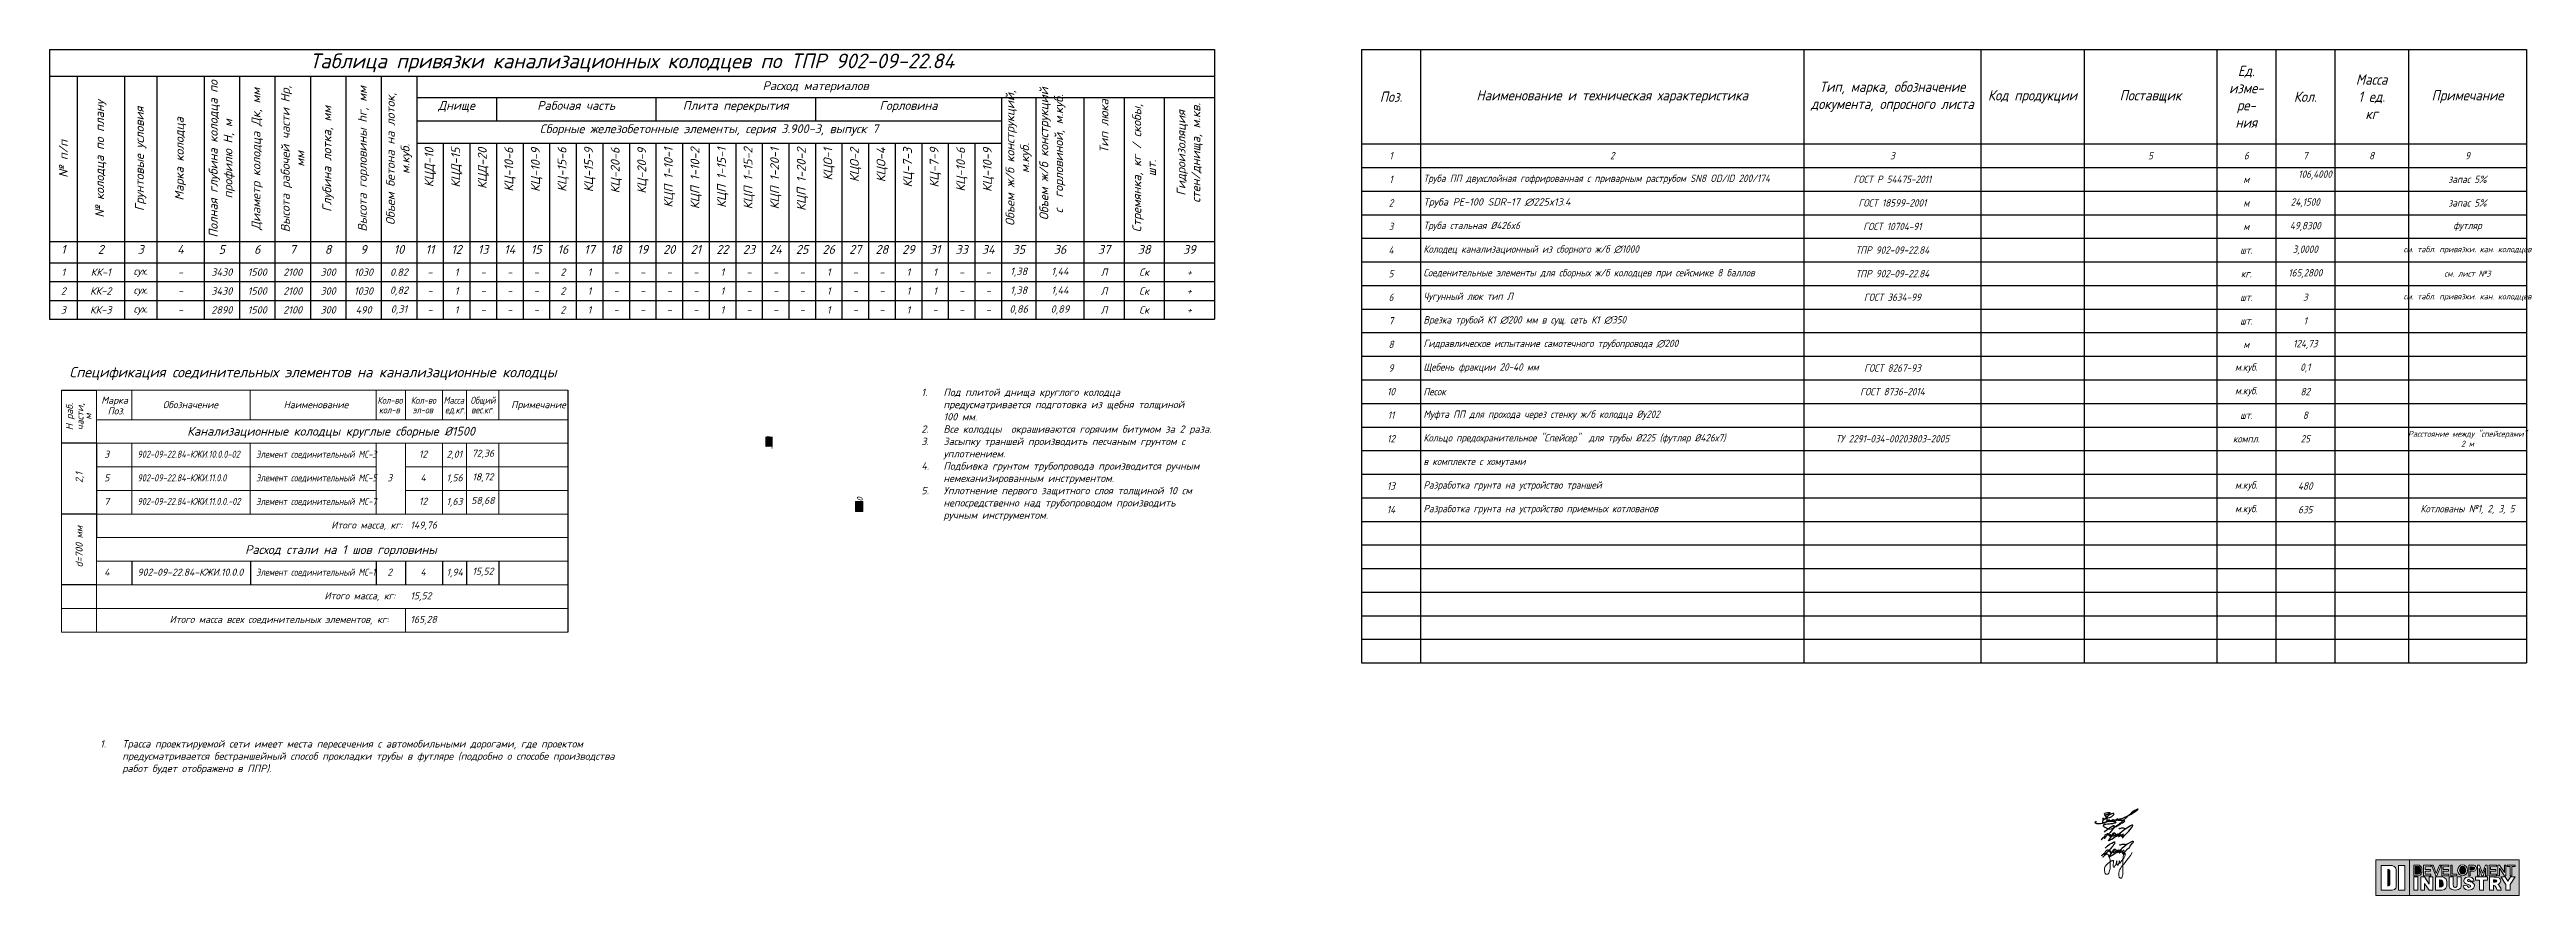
# Model space of a CAD drawing. Header units: millimetres. Extents: x 41890028 to 44740435, y 21258419 to 23626306.
# Drawn here: x 42117438 to 42537363, y 22188800 to 22332228 of the extents above; entities that cross this region are included whole.
import ezdxf
from ezdxf.enums import TextEntityAlignment as Align

# ---------------------------------------------------------------- set-up
doc = ezdxf.new("R2010")
doc.units = ezdxf.units.MM
for name, color, linetype in [('ВК_text', 7, 'Continuous'), ('Слой 2', 7, 'Continuous'), ('ШРИФТЫ', 7, 'Continuous')]:
    doc.layers.add(name, color=color, linetype=linetype)
doc.layers.add('Вода', color=130, linetype='Continuous', lineweight=30)
doc.layers.add('проф-всп', color=250, linetype='Continuous', lineweight=18)
doc.styles.add('ISOPEUR', font='isocpeui.ttf')
doc.styles.add('note', font='isocpeur.ttf', dxfattribs={"width": 0.9, "oblique": 15})
doc.styles.get("Standard").update_dxf_attribs({"font": 'isocpeui.ttf'})

msp = doc.modelspace()

# ---------------------------------------------------------------- texts
at = {"layer": 'проф-всп', "ltscale": 100}
for s, height, p in [('Спецификация соединительных элементов на канализационные колодцы', 1750, (42120804.787, 22276658.984)), ('Марка', 1197, (42126204.036, 22272159.859)), ('Поз.', 1197, (42127283.543, 22270366.507)), ('Обозначение', 1197, (42136646.11, 22271415.588)), ('Наименование', 1197, (42157118.404, 22271415.588)), ('Примечание', 1197, (42195700.857, 22271415.588)), ('3', 1197, (42126709.98, 22263010.757)), ('2,01', 1197, (42184733.756, 22263010.757)), ('5', 1197, (42126709.98, 22259010.757)), ('7', 1197, (42126709.98, 22255010.757)), ('3', 1197, (42174697.733, 22259019.42)), ('1,56', 1197, (42184733.756, 22259010.757)), ('1,63', 1197, (42184733.756, 22255010.757)), ('Итого масса, кг:', 1197, (42165195.213, 22251010.757)), ('149,76', 1197, (42178615.05, 22251010.757)), ('4', 1197, (42126709.98, 22243010.757)), ('902-09-22.84-КЖИ.10.0.0', 1197, (42132343.579, 22243010.757)), ('2', 1197, (42174697.733, 22243019.42)), ('1,94', 1197, (42184733.756, 22243010.757)), ('Итого масса, кг:', 1197, (42164046.657, 22239010.757)), ('15,52', 1197, (42178615.05, 22239010.757)), ('Итого масса всех соединительных элементов, кг:', 1197, (42137796.296, 22235010.757)), ('165,28', 1197, (42178615.05, 22235010.757))]:
    msp.add_text(s, height=height, dxfattribs=at).set_placement(p)
at = {"layer": 'проф-всп', "ltscale": 100, "width": 0.8}
for s, p in [('Кол-во', (42173034.74, 22272159.859)), ('Кол-во', (42178695.586, 22272159.859)), ('Масса', (42184252.048, 22272159.859)), ('Общий', (42188807.243, 22272159.859)), ('кол-в', (42173283.612, 22270524.215)), ('эл-ов', (42178986.401, 22270524.215)), ('ед.кг.', (42184500.92, 22270524.215)), ('вес.кг.', (42188925.934, 22270524.215)), ('902-09-22.84-КЖИ.10.0.0-02', (42132343.579, 22263010.757)), ('Элемент соединительный МС-3', (42152455.149, 22263010.757)), ('902-09-22.84-КЖИ.11.0.0', (42132343.579, 22259010.757)), ('902-09-22.84-КЖИ.11.0.0.-02', (42132343.579, 22255010.757)), ('Элемент соединительный МС-5', (42152455.149, 22259010.757)), ('Элемент соединительный МС-7', (42152455.149, 22255010.757)), ('Элемент соединительный МС-1', (42152455.149, 22243010.757))]:
    msp.add_text(s, height=1197, dxfattribs=at).set_placement(p)
at = {"layer": 'проф-всп', "ltscale": 100}
for s, p in [('H раб.', (42121410.065, 22267692.986)), ('части,', (42123199.659, 22267692.986)), ('м', (42124538.57, 22269475.329)), ('2,1', (42123054.501, 22258740.965)), ('d=700 мм', (42123054.501, 22244410.618))]:
    msp.add_text(s, height=1197, rotation=90, dxfattribs=at).set_placement(p)
msp.add_text('Канализационные колодцы круглые сборные %%C1500', height=1500, dxfattribs=at).set_placement((42165167.86, 22267511.947), align=Align.MIDDLE_CENTER)
for s, p in [('12', (42180765.362, 22263636.424)), ('72,36', (42190910.372, 22263636.424)), ('18,72', (42190910.372, 22259636.424)), ('12', (42180765.362, 22255636.424)), ('4', (42180765.362, 22259636.424)), ('58,68', (42190910.372, 22255636.424)), ('4', (42180765.362, 22243636.424)), ('15,52', (42190910.372, 22243636.424))]:
    msp.add_text(s, height=1197, dxfattribs=at).set_placement(p, align=Align.MIDDLE)
msp.add_text('Расход стали на 1 шов горловины', height=1500, dxfattribs=at).set_placement((42166840.131, 22248187.454), align=Align.TOP_CENTER)
at = {"layer": 'ШРИФТЫ', "lineweight": 30, "ltscale": 100, "char_height": 1250, "attachment_point": 1}
for s, width, insert in [('\\pi-3750,l3750,t3750;1.^IПод плитой днища круглого колодца предусматривается подготовка из щебня толщиной  100 мм.\\P2.^IВсе колодцы  окрашиваются горячим битумом за 2 раза.\\P3.^IЗасыпку траншей производить песчаным грунтом с уплотнением.\\P4.^IПодбивка грунтом трубопровода производится ручным немеханизированным инструментом.\\P5.^IУплотнение первого защитного слоя толщиной 10 см непосредственно над трубопроводом производить ручным инструментом.', 47492.77552, (42265236.741, 22274747.379)), ('\\pi-3750,l3750,t3750;1.^IТрасса проектируемой сети имеет места пересечения с автомобильными дорогами, где проектом предусматривается бестраншейный способ прокладки трубы в футляре (подробно о способе производства работ будет отображено в ППР).', 89032.50759, (42126016.582, 22215132.24))]:
    msp.add_mtext_dynamic_manual_height_columns(s, width=width, gutter_width=1250, heights=[28767.557], dxfattribs=dict(at, insert=insert))
at = {"layer": 'ШРИФТЫ', "lineweight": 30, "ltscale": 100, "char_height": 1000, "attachment_point": 1, "rotation": 90}
for s, insert in [('300', (42238965.26, 22264474.977)), ('200', (42254322.317, 22254225.077))]:
    msp.add_mtext_dynamic_manual_height_columns(s, width=5.71337, gutter_width=1250, heights=[0], dxfattribs=dict(at, insert=insert))

# ---------------------------------------------------------------- blocks, each defined once
blk = doc.blocks.new('*T29')
at = {"color": 0, "linetype": 'ByBlock', "lineweight": -2, "transparency": 16777216}
for p, q in [((0, 0), (197500, 0)), ((0, 0), (0, -45744)), ((197500, 0), (197500, -45744)), ((0, -4533), (197500, -4533)), ((4685, -4533), (4685, -45744)), ((12692, -4533), (12692, -45744)), ((18198, -4533), (18198, -45744)), ((26205, -4533), (26205, -45744)), ((32211, -4533), (32211, -45744)), ((38218, -4533), (38218, -45744)), ((44224, -4533), (44224, -45744)), ((50231, -4533), (50231, -45744)), ((56237, -4533), (56237, -45744)), ((62244, -4533), (62244, -45744)), ((62244, -8133), (197500, -8133)), ((75764, -8133), (75764, -12082)), ((102803, -8133), (102803, -12082)), ((129842, -8133), (129842, -12082)), ((161388, -8133), (161388, -45744)), ((167226, -8133), (167226, -45744)), ((175376, -8133), (175376, -45744)), ((182176, -8133), (182176, -45744)), ((188976, -8133), (188976, -45744)), ((62244, -12082), (161388, -12082)), ((62244, -15898), (161388, -15898)), ((66751, -15898), (66751, -45744)), ((71257, -15898), (71257, -45744)), ((75764, -15898), (75764, -45744)), ((80270, -15898), (80270, -45744)), ((84777, -15898), (84777, -45744)), ((89283, -15898), (89283, -45744)), ((93790, -15898), (93790, -45744)), ((98296, -15898), (98296, -45744)), ((102803, -15898), (102803, -45744)), ((107310, -15898), (107310, -45744)), ((111816, -15898), (111816, -45744)), ((116323, -15898), (116323, -45744)), ((120829, -15898), (120829, -45744)), ((125336, -15898), (125336, -45744)), ((129842, -15898), (129842, -45744)), ((134349, -15898), (134349, -45744)), ((138856, -15898), (138856, -45744)), ((143362, -15898), (143362, -45744)), ((147869, -15898), (147869, -45744)), ((152375, -15898), (152375, -45744)), ((156882, -15898), (156882, -45744)), ((0, -32544), (197500, -32544)), ((0, -36144), (197500, -36144)), ((0, -39344), (197500, -39344)), ((0, -42544), (197500, -42544)), ((0, -45744), (197500, -45744))]:
    blk.add_line(p, q, dxfattribs=at)
at = {"color": 0, "transparency": 16777216}
for s, insert, char_height, width, attachment_point in [('Таблица привязки канализационных колодцев по ТПР 902-09-22.84', (98750, -2267), 2500, 196300, 5), ('Расход материалов', (129872, -6333), 1500, 134055.99, 5), ('Днище', (69004, -8733), 1500, 12319.68, 2), ('Рабочая часть', (89283, -8733), 1500, 25839.37, 2), ('Плита перекрытия', (116323, -8733), 1500, 25839.37, 2), ('Горловина', (145615, -8733), 1500, 30345.93, 2), ('Сборные железобетонные элементы, серия 3.900-3, выпуск 7', (111816, -12682), 1500, 97944.35, 2), ('1', (2342, -33144), 1500, 3484.96, 2), ('2', (8688, -33144), 1500, 6806.56, 2), ('3', (15445, -33144), 1500, 4306.56, 2), ('4', (22201, -33144), 1500, 6806.56, 2), ('5', (29208, -33144), 1500, 4806.56, 2), ('6', (35214, -33144), 1500, 4806.56, 2), ('7', (41221, -33144), 1500, 4806.56, 2), ('8', (47228, -33144), 1500, 4806.56, 2), ('9', (53234, -33144), 1500, 4806.56, 2), ('10', (59241, -33144), 1500, 4806.56, 2), ('11', (64497, -33144), 1500, 3306.56, 2), ('12', (69004, -33144), 1500, 3306.56, 2), ('13', (73510, -33144), 1500, 3306.56, 2), ('14', (78017, -33144), 1500, 3306.56, 2), ('15', (82524, -33144), 1500, 3306.56, 2), ('16', (87030, -33144), 1500, 3306.56, 2), ('17', (91537, -33144), 1500, 3306.56, 2), ('18', (96043, -33144), 1500, 3306.56, 2), ('19', (100550, -33144), 1500, 3306.56, 2), ('20', (105056, -33144), 1500, 3306.56, 2), ('21', (109563, -33144), 1500, 3306.56, 2), ('22', (114069, -33144), 1500, 3306.56, 2), ('23', (118576, -33144), 1500, 3306.56, 2), ('24', (123083, -33144), 1500, 3306.56, 2), ('25', (127589, -33144), 1500, 3306.56, 2), ('26', (132096, -33144), 1500, 3306.56, 2), ('27', (136602, -33144), 1500, 3306.56, 2), ('28', (141109, -33144), 1500, 3306.56, 2), ('29', (145615, -33144), 1500, 3306.56, 2), ('31', (150122, -33144), 1500, 3306.56, 2), ('33', (154629, -33144), 1500, 3306.56, 2), ('34', (159135, -33144), 1500, 3306.56, 2), ('35', (164307, -33144), 1500, 4637.63, 2), ('36', (171301, -33144), 1500, 6950, 2), ('37', (178776, -33144), 1500, 5600, 2), ('38', (185576, -33144), 1500, 5600, 2), ('39', (193238, -33144), 1500, 7324.01, 2), ('1', (2342, -37744), 1250, 3484.96, 5), ('КК-1', (8688, -37744), 1250, 6806.56, 5), ('сух.', (15445, -37744), 1250, 4306.56, 5), ('3430', (29208, -37744), 1250, 4806.56, 5), ('1500', (35214, -37744), 1250, 4806.56, 5), ('2100', (41221, -37744), 1250, 4806.56, 5), ('300', (47228, -37744), 1250, 4806.56, 5), ('1030', (53234, -37744), 1250, 4806.56, 5), ('0.82', (59241, -37744), 1250, 4806.56, 5), ('1', (69004, -37744), 1250, 3306.56, 5), ('2', (87030, -37744), 1250, 3306.56, 5), ('1', (91537, -37744), 1250, 3306.56, 5), ('1', (114069, -37744), 1250, 3306.56, 5), ('1', (132096, -37744), 1250, 3306.56, 5), ('1', (145615, -37744), 1250, 3306.56, 5), ('1', (150122, -37744), 1250, 3306.56, 5), ('1,38', (164307, -37744), 1250, 4637.63, 5), ('1,44', (171301, -37744), 1250, 6950, 5), ('Л', (178776, -37744), 1250, 5600, 5), ('Ск', (185576, -37744), 1250, 5600, 5), ('+', (193238, -37744), 1250, 7324.01, 5), ('2', (2342, -40944), 1250, 3484.96, 5), ('КК-2', (8688, -40944), 1250, 6806.56, 5), ('сух.', (15445, -40944), 1250, 4306.56, 5), ('-', (22201, -37744), 1250, 6806.56, 5), ('-', (22201, -40944), 1250, 6806.56, 5), ('3430', (29208, -40944), 1250, 4806.56, 5), ('1500', (35214, -40944), 1250, 4806.56, 5), ('2100', (41221, -40944), 1250, 4806.56, 5), ('300', (47228, -40944), 1250, 4806.56, 5), ('1030', (53234, -40944), 1250, 4806.56, 5), ('0,82', (59241, -40944), 1250, 4806.56, 5), ('-', (64497, -37744), 1250, 3306.56, 5), ('-', (64497, -40944), 1250, 3306.56, 5), ('1', (69004, -40944), 1250, 3306.56, 5), ('-', (73510, -37744), 1250, 3306.56, 5), ('-', (73510, -40944), 1250, 3306.56, 5), ('-', (78017, -37744), 1250, 3306.56, 5), ('-', (78017, -40944), 1250, 3306.56, 5), ('-', (82524, -37744), 1250, 3306.56, 5), ('-', (82524, -40944), 1250, 3306.56, 5), ('2', (87030, -40944), 1250, 3306.56, 5), ('1', (91537, -40944), 1250, 3306.56, 5), ('-', (96043, -37744), 1250, 3306.56, 5), ('-', (96043, -40944), 1250, 3306.56, 5), ('-', (100550, -37744), 1250, 3306.56, 5), ('-', (100550, -40944), 1250, 3306.56, 5), ('-', (105056, -37744), 1250, 3306.56, 5), ('-', (105056, -40944), 1250, 3306.56, 5), ('-', (109563, -37744), 1250, 3306.56, 5), ('-', (109563, -40944), 1250, 3306.56, 5), ('1', (114069, -40944), 1250, 3306.56, 5), ('-', (118576, -37744), 1250, 3306.56, 5), ('-', (118576, -40944), 1250, 3306.56, 5), ('-', (123083, -37744), 1250, 3306.56, 5), ('-', (123083, -40944), 1250, 3306.56, 5), ('-', (127589, -37744), 1250, 3306.56, 5), ('-', (127589, -40944), 1250, 3306.56, 5), ('1', (132096, -40944), 1250, 3306.56, 5), ('-', (136602, -37744), 1250, 3306.56, 5), ('-', (136602, -40944), 1250, 3306.56, 5), ('-', (141109, -37744), 1250, 3306.56, 5), ('-', (141109, -40944), 1250, 3306.56, 5), ('1', (145615, -40944), 1250, 3306.56, 5), ('1', (150122, -40944), 1250, 3306.56, 5), ('-', (154629, -37744), 1250, 3306.56, 5), ('-', (154629, -40944), 1250, 3306.56, 5), ('-', (159135, -37744), 1250, 3306.56, 5), ('-', (159135, -40944), 1250, 3306.56, 5), ('1,38', (164307, -40944), 1250, 4637.63, 5), ('1,44', (171301, -40944), 1250, 6950, 5), ('Л', (178776, -40944), 1250, 5600, 5), ('Ск', (185576, -40944), 1250, 5600, 5), ('+', (193238, -40944), 1250, 7324.01, 5), ('3', (2342, -44144), 1250, 3484.96, 5), ('КК-3', (8688, -44144), 1250, 6806.56, 5), ('сух.', (15445, -44144), 1250, 4306.56, 5), ('-', (22201, -44144), 1250, 6806.56, 5), ('2890', (29208, -44144), 1250, 4806.56, 5), ('1500', (35214, -44144), 1250, 4806.56, 5), ('2100', (41221, -44144), 1250, 4806.56, 5), ('300', (47228, -44144), 1250, 4806.56, 5), ('490', (53234, -44144), 1250, 4806.56, 5), ('0,31', (59241, -44144), 1250, 4806.56, 5), ('-', (64497, -44144), 1250, 3306.56, 5), ('1', (69004, -44144), 1250, 3306.56, 5), ('-', (73510, -44144), 1250, 3306.56, 5), ('-', (78017, -44144), 1250, 3306.56, 5), ('-', (82524, -44144), 1250, 3306.56, 5), ('2', (87030, -44144), 1250, 3306.56, 5), ('1', (91537, -44144), 1250, 3306.56, 5), ('-', (96043, -44144), 1250, 3306.56, 5), ('-', (100550, -44144), 1250, 3306.56, 5), ('-', (105056, -44144), 1250, 3306.56, 5), ('-', (109563, -44144), 1250, 3306.56, 5), ('1', (114069, -44144), 1250, 3306.56, 5), ('-', (118576, -44144), 1250, 3306.56, 5), ('-', (123083, -44144), 1250, 3306.56, 5), ('-', (127589, -44144), 1250, 3306.56, 5), ('1', (132096, -44144), 1250, 3306.56, 5), ('-', (136602, -44144), 1250, 3306.56, 5), ('-', (141109, -44144), 1250, 3306.56, 5), ('1', (145615, -44144), 1250, 3306.56, 5), ('-', (150122, -44144), 1250, 3306.56, 5), ('-', (154629, -44144), 1250, 3306.56, 5), ('-', (159135, -44144), 1250, 3306.56, 5), ('0,86', (164307, -44144), 1250, 4637.63, 5), ('0,89', (171301, -44144), 1250, 6950, 5), ('Л', (178776, -44144), 1250, 5600, 5), ('Ск', (185576, -44144), 1250, 5600, 5), ('+', (193238, -44144), 1250, 7324.01, 5)]:
    blk.add_mtext(s, dxfattribs=dict(at, insert=insert, char_height=char_height, width=width, attachment_point=attachment_point))
at = {"color": 0, "transparency": 16777216, "char_height": 1500, "rotation": 90}
for s, insert, width, attachment_point in [('№ колодца по плану', (8688, -18539), 26810.51, 5), ('Полная глубина колодца по профилю Н, м', (29208, -18539), 26810.51, 5), ('Диаметр колодца Дк, мм', (35214, -18539), 26810.51, 5), ('Высота рабочей части Нр, мм', (41221, -18539), 26810.51, 5), ('Высота горловины hг, мм', (53234, -18539), 26810.51, 5), ('Объем бетона на лоток, м.куб.', (59241, -18539), 26810.51, 5), ('Объем ж/б конструкций, м.куб.', (162082, -18392), 23210.51, 2), ('Объем ж/б конструкций с  горловиной, м.куб.', (167826, -17671), 23210.51, 2), ('Тип люка', (178025, -12987), 23210.51, 2), ('Грунтовые условия', (15445, -18539), 26810.51, 5), ('Марка колодца', (22201, -18539), 26810.51, 5), ('Глубина лотка, мм', (47228, -18539), 26810.51, 5), ('Стремянка, кг / скобы, шт.', (183576, -20086), 23210.51, 2), ('Гидроизоляция стен/днища, м.кв.', (191088, -17529), 23210.51, 2), ('№ п/п', (2342, -18539), 26810.51, 5), ('КЦД-10', (63597, -19994), 15446.32, 2), ('КЦД-15', (68104, -20015), 15446.32, 2), ('КЦД-20', (72610, -20149), 15446.32, 2), ('КЦ-10-6', (77117, -20360), 15446.32, 2), ('КЦ-10-9', (81624, -20403), 15446.32, 2), ('КЦ-15-6', (86130, -20360), 15446.32, 2), ('КЦ-15-9', (90637, -20403), 15446.32, 2), ('КЦ-20-6', (95143, -20516), 15446.32, 2), ('КЦ-20-9', (99650, -20559), 15446.32, 2), ('КЦП 1-10-1', (104156, -21723), 15446.32, 2), ('КЦП 1-10-2', (108663, -21845), 15446.32, 2), ('КЦП 1-15-1', (113169, -21723), 15446.32, 2), ('КЦП 1-15-2', (117676, -21845), 15446.32, 2), ('КЦП 1-20-1', (122183, -21879), 15446.32, 2), ('КЦП 1-20-2', (126689, -22000), 15446.32, 2), ('КЦО-1', (131196, -19462), 15446.32, 2), ('КЦО-2', (135702, -19584), 15446.32, 2), ('КЦО-4', (140209, -19555), 15446.32, 2), ('КЦ-7-3', (144715, -20016), 15446.32, 2), ('КЦ-7-9', (149222, -20015), 15446.32, 2), ('КЦ-10-6', (153729, -20360), 15446.32, 2), ('КЦ-10-9', (158235, -20403), 15446.32, 2)]:
    blk.add_mtext(s, dxfattribs=dict(at, insert=insert, width=width, attachment_point=attachment_point))
blk = doc.blocks.new('DI')
at = {"layer": 'Слой 2', "true_color": 0xf7931d}
h = blk.add_hatch(color=30, dxfattribs=at)
h.dxf.hatch_style = 2
h.paths.add_polyline_path([(-1796, 420), (-1796, -450), (-975, -450), (-975, 420)])
edge = h.paths.add_edge_path()
edge.add_spline(control_points=[(-1300, -226), (-1300, -226), (-1303, -324), (-1401, -324), (-1498, -324), (-1668, -324), (-1668, -324), (-1668, -324), (-1668, 277), (-1668, 277), (-1668, 277), (-1399, 277), (-1399, 277), (-1399, 277), (-1300, 255), (-1300, 186), (-1300, 116), (-1300, -226), (-1300, -226)], knot_values=[0, 0, 0, 0, 1, 1, 1, 2, 2, 2, 3, 3, 3, 4, 4, 4, 5, 5, 5, 6, 6, 6, 6], degree=3, periodic=0)
h.paths.add_polyline_path([(-1087, -324), (-1243, -324), (-1243, 277), (-1087, 277)])
h = blk.add_hatch(color=30, dxfattribs=at)
h.dxf.hatch_style = 2
edge = h.paths.add_edge_path()
edge.add_spline(control_points=[(-1508, 186), (-1508, 186), (-1508, -223), (-1508, -223), (-1460, -223), (-1457, -193), (-1457, -193), (-1457, -193), (-1457, 119), (-1457, 156), (-1457, 192), (-1508, 186), (-1508, 186)], knot_values=[0, 0, 0, 0, 1, 1, 1, 2, 2, 2, 3, 3, 3, 4, 4, 4, 4], degree=3, periodic=0)
at = {"layer": 'Слой 2', "true_color": 0x231f20}
h = blk.add_hatch(color=250, dxfattribs=at)
h.dxf.hatch_style = 2
h.paths.add_polyline_path([(-975, 420), (-975, -450), (1699, -450), (1699, 420)])
h.paths.add_polyline_path([(1176, 292), (1217, 292), (1335, 110), (1335, 292), (1373, 292), (1373, 32), (1338, 32), (1217, 215), (1217, 32), (1176, 32)])
h.paths.add_polyline_path([(682, 292), (732, 292), (800, 97), (874, 292), (916, 292), (916, 32), (877, 32), (877, 215), (815, 32), (787, 32), (722, 215), (722, 32), (682, 32)])
edge = h.paths.add_edge_path()
edge.add_spline(control_points=[(465, 292), (465, 292), (583, 292), (583, 292), (583, 292), (654, 282), (654, 225), (654, 167), (623, 138), (551, 139), (502, 140), (502, 140), (502, 140), (502, 140), (502, 32), (502, 32), (502, 32), (465, 32), (465, 32), (465, 32), (465, 292), (465, 292)], knot_values=[0, 0, 0, 0, 1, 1, 1, 2, 2, 2, 3, 3, 3, 4, 4, 4, 5, 5, 5, 6, 6, 6, 7, 7, 7, 7], degree=3, periodic=0)
h.paths.add_polyline_path([(28, 292), (66, 292), (66, 69), (177, 69), (177, 32), (28, 32)])
h.paths.add_polyline_path([(-401, 292), (-326, 86), (-242, 292), (-203, 292), (-313, 32), (-339, 32), (-442, 292)])
h.paths.add_polyline_path([(-634, 292), (-457, 292), (-457, 252), (-596, 251), (-596, 186), (-466, 186), (-466, 146), (-596, 146), (-596, 69), (-457, 69), (-457, 32), (-634, 32)])
h.paths.add_polyline_path([(-775, -324), (-872, -324), (-872, 1), (-775, 1)])
edge = h.paths.add_edge_path()
edge.add_spline(control_points=[(-761, 32), (-830, 32), (-872, 32), (-872, 32), (-872, 32), (-872, 292), (-872, 292), (-872, 292), (-753, 292), (-753, 292), (-753, 292), (-678, 277), (-678, 207), (-678, 136), (-678, 112), (-678, 112), (-678, 112), (-693, 32), (-761, 32)], knot_values=[0, 0, 0, 0, 1, 1, 1, 2, 2, 2, 3, 3, 3, 4, 4, 4, 5, 5, 5, 6, 6, 6, 6], degree=3, periodic=0)
h.paths.add_polyline_path([(-409, -324), (-500, -324), (-612, -162), (-612, -324), (-704, -324), (-704, 1), (-615, 1), (-500, -172), (-500, 1), (-409, 1)])
edge = h.paths.add_edge_path()
edge.add_spline(control_points=[(-68, -224), (-68, -224), (-90, -324), (-186, -324), (-282, -324), (-342, -324), (-342, -324), (-342, -324), (-342, 0), (-342, 0), (-342, 0), (-173, 0), (-173, 0), (-173, 0), (-68, -18), (-68, -106), (-68, -194), (-68, -224), (-68, -224)], knot_values=[0, 0, 0, 0, 1, 1, 1, 2, 2, 2, 3, 3, 3, 4, 4, 4, 5, 5, 5, 6, 6, 6, 6], degree=3, periodic=0)
h.paths.add_polyline_path([(-16, 252), (-155, 251), (-155, 186), (-26, 186), (-26, 146), (-155, 146), (-155, 69), (-16, 69), (-16, 32), (-193, 32), (-193, 292), (-16, 292)])
edge = h.paths.add_edge_path()
edge.add_spline(control_points=[(282, -225), (282, -225), (282, -324), (136, -324), (-10, -324), (-10, -225), (-10, -225), (-10, -225), (-10, 0), (-10, 0), (-10, 0), (88, 0), (88, 0), (88, 0), (88, -149), (88, -202), (88, -255), (136, -254), (136, -254), (136, -254), (185, -255), (185, -202), (185, -149), (185, 0), (185, 0), (185, 0), (282, 0), (282, 0), (282, 0), (282, -225), (282, -225)], knot_values=[0, 0, 0, 0, 1, 1, 1, 2, 2, 2, 3, 3, 3, 4, 4, 4, 5, 5, 5, 6, 6, 6, 7, 7, 7, 8, 8, 8, 9, 9, 9, 10, 10, 10, 10], degree=3, periodic=0)
edge = h.paths.add_edge_path()
edge.add_spline(control_points=[(196, 164), (196, 237), (250, 296), (316, 296), (383, 296), (436, 237), (436, 164), (436, 91), (383, 32), (316, 32), (250, 32), (196, 91), (196, 164)], knot_values=[0, 0, 0, 0, 1, 1, 1, 2, 2, 2, 3, 3, 3, 4, 4, 4, 4], degree=3, periodic=0)
edge = h.paths.add_edge_path()
edge.add_spline(control_points=[(608, -212), (606, -232), (594, -321), (463, -321), (332, -321), (334, -212), (334, -212), (334, -212), (426, -210), (426, -210), (426, -210), (437, -253), (471, -254), (518, -254), (513, -228), (513, -228), (513, -228), (521, -198), (463, -184), (361, -184), (345, -93), (345, -93), (345, -93), (346, 1), (471, 1), (596, 1), (595, -99), (595, -99), (595, -99), (505, -99), (505, -99), (505, -99), (507, -67), (471, -63), (435, -58), (443, -67), (437, -76), (431, -86), (427, -104), (504, -116), (582, -116), (609, -192), (608, -212)], knot_values=[0, 0, 0, 0, 1, 1, 1, 2, 2, 2, 3, 3, 3, 4, 4, 4, 5, 5, 5, 6, 6, 6, 7, 7, 7, 8, 8, 8, 9, 9, 9, 10, 10, 10, 11, 11, 11, 12, 12, 12, 13, 13, 13, 14, 14, 14, 14], degree=3, periodic=0)
h.paths.add_polyline_path([(924, -81), (826, -81), (826, -324), (779, -324), (732, -324), (732, -81), (634, -81), (634, 0), (779, 0), (924, 0)])
h.paths.add_polyline_path([(962, 292), (1140, 292), (1140, 252), (1000, 251), (1000, 186), (1130, 186), (1130, 146), (1000, 146), (1000, 69), (1140, 69), (1140, 32), (962, 32)])
edge = h.paths.add_edge_path()
edge.add_spline(control_points=[(1157, -324), (1157, -324), (1118, -196), (1071, -196), (1071, -236), (1071, -324), (1071, -324), (1071, -324), (969, -324), (969, -324), (969, -324), (969, -321), (969, -321), (969, -321), (969, 0), (969, 0), (969, 0), (1082, -1), (1082, -1), (1082, -1), (1155, 6), (1200, -19), (1223, -31), (1247, -63), (1247, -92), (1247, -109), (1242, -126), (1234, -138), (1214, -171), (1181, -180), (1181, -180), (1181, -180), (1254, -258), (1259, -324), (1196, -324), (1157, -324), (1157, -324)], knot_values=[0, 0, 0, 0, 1, 1, 1, 2, 2, 2, 3, 3, 3, 4, 4, 4, 5, 5, 5, 6, 6, 6, 7, 7, 7, 8, 8, 8, 9, 9, 9, 10, 10, 10, 11, 11, 11, 12, 12, 12, 12], degree=3, periodic=0)
h.paths.add_polyline_path([(1473, -181), (1473, -324), (1422, -324), (1371, -324), (1371, -181), (1248, 1), (1356, 1), (1422, -99), (1488, 1), (1596, 1)])
h.paths.add_polyline_path([(1596, 254), (1516, 254), (1516, 32), (1474, 32), (1474, 254), (1399, 254), (1399, 292), (1596, 292)])
h = blk.add_hatch(color=250, dxfattribs=at)
h.dxf.hatch_style = 2
edge = h.paths.add_edge_path()
edge.add_spline(control_points=[(-758, 258), (-758, 258), (-836, 258), (-836, 258), (-836, 258), (-836, 66), (-836, 66), (-836, 66), (-808, 66), (-764, 66), (-719, 66), (-709, 125), (-709, 125), (-709, 125), (-709, 143), (-709, 195), (-709, 247), (-758, 258), (-758, 258)], knot_values=[0, 0, 0, 0, 1, 1, 1, 2, 2, 2, 3, 3, 3, 4, 4, 4, 5, 5, 5, 6, 6, 6, 6], degree=3, periodic=0)
h = blk.add_hatch(color=250, dxfattribs=at)
h.dxf.hatch_style = 2
edge = h.paths.add_edge_path()
edge.add_spline(control_points=[(316, 260), (274, 260), (240, 217), (240, 164), (240, 111), (274, 68), (316, 68), (358, 68), (392, 111), (392, 164), (392, 217), (358, 260), (316, 260)], knot_values=[0, 0, 0, 0, 1, 1, 1, 2, 2, 2, 3, 3, 3, 4, 4, 4, 4], degree=3, periodic=0)
h = blk.add_hatch(color=250, dxfattribs=at)
h.dxf.hatch_style = 2
edge = h.paths.add_edge_path()
edge.add_spline(control_points=[(614, 214), (614, 266), (504, 250), (504, 250), (504, 250), (504, 177), (504, 177), (504, 177), (614, 161), (614, 214)], knot_values=[0, 0, 0, 0, 1, 1, 1, 2, 2, 2, 3, 3, 3, 3], degree=3, periodic=0)
h = blk.add_hatch(color=250, dxfattribs=at)
h.dxf.hatch_style = 2
edge = h.paths.add_edge_path()
edge.add_spline(control_points=[(-244, -72), (-244, -72), (-244, -244), (-244, -244), (-172, -244), (-155, -219), (-155, -158), (-155, -57), (-244, -72), (-244, -72)], knot_values=[0, 0, 0, 0, 1, 1, 1, 2, 2, 2, 3, 3, 3, 3], degree=3, periodic=0)
h = blk.add_hatch(color=250, dxfattribs=at)
h.dxf.hatch_style = 2
edge = h.paths.add_edge_path()
edge.add_spline(control_points=[(1068, -71), (1068, -71), (1068, -127), (1068, -127), (1068, -127), (1151, -138), (1151, -99), (1151, -60), (1068, -71), (1068, -71)], knot_values=[0, 0, 0, 0, 1, 1, 1, 2, 2, 2, 3, 3, 3, 3], degree=3, periodic=0)
at = {"layer": 'Слой 2', "lineweight": 0}
for points in [[(-1796, 420), (-1796, -450), (-975, -450), (-975, 420), (-1796, 420)], [(-1087, -324), (-1243, -324), (-1243, 277), (-1087, 277), (-1087, -324)], [(-975, 420), (-975, -450), (1699, -450), (1699, 420), (-975, 420)], [(-775, -324), (-872, -324), (-872, 1), (-775, 1), (-775, -324)], [(-409, -324), (-500, -324), (-612, -162), (-612, -324), (-704, -324), (-704, 1), (-615, 1), (-500, -172), (-500, 1), (-409, 1), (-409, -324)], [(-634, 292), (-457, 292), (-457, 252), (-596, 251), (-596, 186), (-466, 186), (-466, 146), (-596, 146), (-596, 69), (-457, 69), (-457, 32), (-634, 32), (-634, 292)], [(-401, 292), (-326, 86), (-242, 292), (-203, 292), (-313, 32), (-339, 32), (-442, 292), (-401, 292)], [(-16, 252), (-155, 251), (-155, 186), (-26, 186), (-26, 146), (-155, 146), (-155, 69), (-16, 69), (-16, 32), (-193, 32), (-193, 292), (-16, 292), (-16, 252)], [(28, 292), (66, 292), (66, 69), (177, 69), (177, 32), (28, 32), (28, 292)], [(924, -81), (826, -81), (826, -324), (779, -324), (732, -324), (732, -81), (634, -81), (634, 0), (779, 0), (924, 0), (924, -81)], [(682, 292), (732, 292), (800, 97), (874, 292), (916, 292), (916, 32), (877, 32), (877, 215), (815, 32), (787, 32), (722, 215), (722, 32), (682, 32), (682, 292)], [(962, 292), (1140, 292), (1140, 252), (1000, 251), (1000, 186), (1130, 186), (1130, 146), (1000, 146), (1000, 69), (1140, 69), (1140, 32), (962, 32), (962, 292)], [(1176, 292), (1217, 292), (1335, 110), (1335, 292), (1373, 292), (1373, 32), (1338, 32), (1217, 215), (1217, 32), (1176, 32), (1176, 292)], [(1473, -181), (1473, -324), (1422, -324), (1371, -324), (1371, -181), (1248, 1), (1356, 1), (1422, -99), (1488, 1), (1596, 1), (1473, -181)], [(1596, 254), (1516, 254), (1516, 32), (1474, 32), (1474, 254), (1399, 254), (1399, 292), (1596, 292), (1596, 254)]]:
    blk.add_lwpolyline(points, dxfattribs=at)
for points, knots in [([(-1300, -226), (-1300, -226), (-1303, -324), (-1401, -324), (-1498, -324), (-1668, -324), (-1668, -324), (-1668, -324), (-1668, 277), (-1668, 277), (-1668, 277), (-1399, 277), (-1399, 277), (-1399, 277), (-1300, 255), (-1300, 186), (-1300, 116), (-1300, -226), (-1300, -226)], [0, 0, 0, 0, 1, 1, 1, 2, 2, 2, 3, 3, 3, 4, 4, 4, 5, 5, 5, 6, 6, 6, 6]), ([(-1508, 186), (-1508, 186), (-1508, -223), (-1508, -223), (-1460, -223), (-1457, -193), (-1457, -193), (-1457, -193), (-1457, 119), (-1457, 156), (-1457, 192), (-1508, 186), (-1508, 186)], [0, 0, 0, 0, 1, 1, 1, 2, 2, 2, 3, 3, 3, 4, 4, 4, 4]), ([(-761, 32), (-830, 32), (-872, 32), (-872, 32), (-872, 32), (-872, 292), (-872, 292), (-872, 292), (-753, 292), (-753, 292), (-753, 292), (-678, 277), (-678, 207), (-678, 136), (-678, 112), (-678, 112), (-678, 112), (-693, 32), (-761, 32)], [0, 0, 0, 0, 1, 1, 1, 2, 2, 2, 3, 3, 3, 4, 4, 4, 5, 5, 5, 6, 6, 6, 6]), ([(-758, 258), (-758, 258), (-836, 258), (-836, 258), (-836, 258), (-836, 66), (-836, 66), (-836, 66), (-808, 66), (-764, 66), (-719, 66), (-709, 125), (-709, 125), (-709, 125), (-709, 143), (-709, 195), (-709, 247), (-758, 258), (-758, 258)], [0, 0, 0, 0, 1, 1, 1, 2, 2, 2, 3, 3, 3, 4, 4, 4, 5, 5, 5, 6, 6, 6, 6]), ([(-68, -224), (-68, -224), (-90, -324), (-186, -324), (-282, -324), (-342, -324), (-342, -324), (-342, -324), (-342, 0), (-342, 0), (-342, 0), (-173, 0), (-173, 0), (-173, 0), (-68, -18), (-68, -106), (-68, -194), (-68, -224), (-68, -224)], [0, 0, 0, 0, 1, 1, 1, 2, 2, 2, 3, 3, 3, 4, 4, 4, 5, 5, 5, 6, 6, 6, 6]), ([(282, -225), (282, -225), (282, -324), (136, -324), (-10, -324), (-10, -225), (-10, -225), (-10, -225), (-10, 0), (-10, 0), (-10, 0), (88, 0), (88, 0), (88, 0), (88, -149), (88, -202), (88, -255), (136, -254), (136, -254), (136, -254), (185, -255), (185, -202), (185, -149), (185, 0), (185, 0), (185, 0), (282, 0), (282, 0), (282, 0), (282, -225), (282, -225)], [0, 0, 0, 0, 1, 1, 1, 2, 2, 2, 3, 3, 3, 4, 4, 4, 5, 5, 5, 6, 6, 6, 7, 7, 7, 8, 8, 8, 9, 9, 9, 10, 10, 10, 10]), ([(196, 164), (196, 237), (250, 296), (316, 296), (383, 296), (436, 237), (436, 164), (436, 91), (383, 32), (316, 32), (250, 32), (196, 91), (196, 164)], [0, 0, 0, 0, 1, 1, 1, 2, 2, 2, 3, 3, 3, 4, 4, 4, 4]), ([(316, 260), (274, 260), (240, 217), (240, 164), (240, 111), (274, 68), (316, 68), (358, 68), (392, 111), (392, 164), (392, 217), (358, 260), (316, 260)], [0, 0, 0, 0, 1, 1, 1, 2, 2, 2, 3, 3, 3, 4, 4, 4, 4]), ([(608, -212), (606, -232), (594, -321), (463, -321), (332, -321), (334, -212), (334, -212), (334, -212), (426, -210), (426, -210), (426, -210), (437, -253), (471, -254), (518, -254), (513, -228), (513, -228), (513, -228), (521, -198), (463, -184), (361, -184), (345, -93), (345, -93), (345, -93), (346, 1), (471, 1), (596, 1), (595, -99), (595, -99), (595, -99), (505, -99), (505, -99), (505, -99), (507, -67), (471, -63), (435, -58), (443, -67), (437, -76), (431, -86), (427, -104), (504, -116), (582, -116), (609, -192), (608, -212)], [0, 0, 0, 0, 1, 1, 1, 2, 2, 2, 3, 3, 3, 4, 4, 4, 5, 5, 5, 6, 6, 6, 7, 7, 7, 8, 8, 8, 9, 9, 9, 10, 10, 10, 11, 11, 11, 12, 12, 12, 13, 13, 13, 14, 14, 14, 14]), ([(465, 292), (465, 292), (583, 292), (583, 292), (583, 292), (654, 282), (654, 225), (654, 167), (623, 138), (551, 139), (502, 140), (502, 140), (502, 140), (502, 140), (502, 32), (502, 32), (502, 32), (465, 32), (465, 32), (465, 32), (465, 292), (465, 292)], [0, 0, 0, 0, 1, 1, 1, 2, 2, 2, 3, 3, 3, 4, 4, 4, 5, 5, 5, 6, 6, 6, 7, 7, 7, 7]), ([(614, 214), (614, 266), (504, 250), (504, 250), (504, 250), (504, 177), (504, 177), (504, 177), (614, 161), (614, 214)], [0, 0, 0, 0, 1, 1, 1, 2, 2, 2, 3, 3, 3, 3]), ([(1157, -324), (1157, -324), (1118, -196), (1071, -196), (1071, -236), (1071, -324), (1071, -324), (1071, -324), (969, -324), (969, -324), (969, -324), (969, -321), (969, -321), (969, -321), (969, 0), (969, 0), (969, 0), (1082, -1), (1082, -1), (1082, -1), (1155, 6), (1200, -19), (1223, -31), (1247, -63), (1247, -92), (1247, -109), (1242, -126), (1234, -138), (1214, -171), (1181, -180), (1181, -180), (1181, -180), (1254, -258), (1259, -324), (1196, -324), (1157, -324), (1157, -324)], [0, 0, 0, 0, 1, 1, 1, 2, 2, 2, 3, 3, 3, 4, 4, 4, 5, 5, 5, 6, 6, 6, 7, 7, 7, 8, 8, 8, 9, 9, 9, 10, 10, 10, 11, 11, 11, 12, 12, 12, 12]), ([(-244, -72), (-244, -72), (-244, -244), (-244, -244), (-172, -244), (-155, -219), (-155, -158), (-155, -57), (-244, -72), (-244, -72)], [0, 0, 0, 0, 1, 1, 1, 2, 2, 2, 3, 3, 3, 3]), ([(1068, -71), (1068, -71), (1068, -127), (1068, -127), (1068, -127), (1151, -138), (1151, -99), (1151, -60), (1068, -71), (1068, -71)], [0, 0, 0, 0, 1, 1, 1, 2, 2, 2, 3, 3, 3, 3])]:
    blk.add_open_spline(points, degree=3, knots=knots, dxfattribs=at)
blk = doc.blocks.new('5')
at = {"color": 160, "lineweight": 9}
for points in [[(39.2, -189.1), (39.8, -188.4), (40.4, -187.8), (41.7, -186.8), (42.3, -186.4), (43.3, -185.8), (44.3, -185.2), (44.7, -185), (44.9, -185), (45, -185.1), (45.1, -185.3), (45.1, -185.6), (45, -185.9), (44.9, -186.3), (44.4, -187), (44, -187.7), (43.2, -188.6), (42.6, -189.4), (41.9, -190.1), (40, -191.9), (39, -193.1), (39.3, -192.6), (39.5, -192.3), (39.5, -192.1), (39.5, -192), (39.5, -191.9), (39.4, -191.9), (39.2, -192), (38.2, -192.8), (37.7, -193.1), (37, -193.8)], [(39.3, -191.2), (39.6, -190.8), (40, -190.5), (40.3, -190.3), (40.7, -190.1), (41, -190), (41.2, -190), (41.3, -190.1), (41.3, -190.3), (41.4, -190.6)], [(41.8, -191.3), (41.9, -191), (42, -190.9), (42.2, -190.7), (42.5, -190.6), (42.6, -190.6), (42.8, -190.6), (42.8, -190.6), (42.8, -190.6), (42.8, -190.7), (42.5, -190.9), (42.4, -191), (42.3, -191.2), (42.3, -191.4), (42.3, -191.5), (42.4, -191.6), (42.6, -191.6), (42.8, -191.5), (43.7, -191), (44.3, -190.7), (44.7, -190.5), (45.1, -189.9), (44.4, -190.7), (44.1, -191.2), (44.1, -191.4), (44.1, -191.5), (44.3, -191.6), (44.5, -191.6), (44.7, -191.5), (45.3, -191.2), (47.4, -190.1), (46.7, -190.8), (46.3, -191.3), (46.2, -191.6), (46.3, -191.8), (46.5, -191.7), (46.7, -191.6), (48.3, -190.8), (49.3, -190.1), (48.4, -190.9), (48, -191.3), (47.9, -191.6), (47.9, -191.8), (48.1, -191.8), (48.4, -191.7), (49.2, -191.3), (51, -190.3), (50, -191.1), (49.7, -191.5), (49.6, -191.7), (49.8, -191.9), (50, -191.8), (50.3, -191.7), (51.5, -191.2), (50.6, -191.8), (50.3, -192.2), (50.2, -192.4), (50.2, -192.5), (50.4, -192.5), (50.5, -192.4), (51.5, -191.2), (53.1, -189.5), (54.2, -188.5), (55, -187.4), (56, -186.2), (56.5, -185.5), (56.7, -185.1), (56.8, -184.9), (56.8, -184.8), (56.6, -184.7), (56.3, -184.8), (56, -184.9), (55.2, -185.3), (52.9, -186.6), (51.2, -187.9), (49.8, -189), (47.8, -190.6), (45.4, -192.4), (44.5, -193), (43.6, -193.6), (42.8, -194), (42.2, -194.3), (41.5, -194.5), (42, -193.9), (43.4, -191.8), (44.1, -190.6), (44.4, -190), (44.6, -189.8), (44.8, -189.7), (45, -189.6), (45.3, -189.6), (45.5, -189.7), (45.7, -189.9), (45.8, -190.1), (45.8, -190.4), (45.8, -190.5), (45.9, -190.7), (46, -190.9), (46.2, -191), (46.6, -191), (46.9, -191)], [(48, -186.7), (48.2, -186.9), (48.5, -186.9), (48.8, -186.9), (49.2, -186.7), (49.7, -186.5), (50.4, -186.5), (50.8, -186.5), (51.4, -186.6), (51.8, -186.8)]]:
    blk.add_lwpolyline(points, dxfattribs=at)
at = {"color": 160}
for points in [[(39.2, -189.1), (39.8, -188.4), (40.4, -187.8), (41.7, -186.8), (42.3, -186.4), (43.3, -185.8), (44.3, -185.2), (44.7, -185), (44.9, -185), (45, -185.1), (45.1, -185.3), (45.1, -185.6), (45, -185.9), (44.9, -186.3), (44.4, -187), (44, -187.7), (43.2, -188.6), (42.6, -189.4), (41.9, -190.1), (40, -191.9), (39, -193.1), (39.3, -192.6), (39.5, -192.3), (39.5, -192.1), (39.5, -192), (39.5, -191.9), (39.4, -191.9), (39.2, -192), (38.2, -192.8), (37.7, -193.1), (37, -193.8)], [(39.3, -191.2), (39.6, -190.8), (40, -190.5), (40.3, -190.3), (40.7, -190.1), (41, -190), (41.2, -190), (41.3, -190.1), (41.3, -190.3), (41.4, -190.6)], [(41.8, -191.3), (41.9, -191), (42, -190.9), (42.2, -190.7), (42.5, -190.6), (42.6, -190.6), (42.8, -190.6), (42.8, -190.6), (42.8, -190.6), (42.8, -190.7), (42.5, -190.9), (42.4, -191), (42.3, -191.2), (42.3, -191.4), (42.3, -191.5), (42.4, -191.6), (42.6, -191.6), (42.8, -191.5), (43.7, -191), (44.3, -190.7), (44.7, -190.5), (45.1, -189.9), (44.4, -190.7), (44.1, -191.2), (44.1, -191.4), (44.1, -191.5), (44.3, -191.6), (44.5, -191.6), (44.7, -191.5), (45.3, -191.2), (47.4, -190.1), (46.7, -190.8), (46.3, -191.3), (46.2, -191.6), (46.3, -191.8), (46.5, -191.7), (46.7, -191.6), (48.3, -190.8), (49.3, -190.1), (48.4, -190.9), (48, -191.3), (47.9, -191.6), (47.9, -191.8), (48.1, -191.8), (48.4, -191.7), (49.2, -191.3), (51, -190.3), (50, -191.1), (49.7, -191.5), (49.6, -191.7), (49.8, -191.9), (50, -191.8), (50.3, -191.7), (51.5, -191.2), (50.6, -191.8), (50.3, -192.2), (50.2, -192.4), (50.2, -192.5), (50.4, -192.5), (50.5, -192.4), (51.5, -191.2), (53.1, -189.5), (54.2, -188.5), (55, -187.4), (56, -186.2), (56.5, -185.5), (56.7, -185.1), (56.8, -184.9), (56.8, -184.8), (56.6, -184.7), (56.3, -184.8), (56, -184.9), (55.2, -185.3), (52.9, -186.6), (51.2, -187.9), (49.8, -189), (47.8, -190.6), (45.4, -192.4), (44.5, -193), (43.6, -193.6), (42.8, -194), (42.2, -194.3), (41.5, -194.5), (42, -193.9), (43.4, -191.8), (44.1, -190.6), (44.4, -190), (44.6, -189.8), (44.8, -189.7), (45, -189.6), (45.3, -189.6), (45.5, -189.7), (45.7, -189.9), (45.8, -190.1), (45.8, -190.4), (45.8, -190.5), (45.9, -190.7), (46, -190.9), (46.2, -191), (46.6, -191), (46.9, -191)], [(48, -186.7), (48.2, -186.9), (48.5, -186.9), (48.8, -186.9), (49.2, -186.7), (49.7, -186.5), (50.4, -186.5), (50.8, -186.5), (51.4, -186.6), (51.8, -186.8)]]:
    blk.add_lwpolyline(points, dxfattribs=at)
blk = doc.blocks.new('6')
at = {"color": 150, "lineweight": 9}
for points in [[(226.9, -190.1), (227.4, -189.8), (227.7, -189.7), (228.3, -189.5), (229.2, -189.3), (229.8, -189.2), (230.2, -189.2), (230.3, -189.2), (230.4, -189.2), (230.5, -189.3), (230.5, -189.4), (230.5, -189.4), (230.5, -189.5), (230.5, -189.6), (230.4, -189.7), (230.3, -189.9), (229.9, -190.1), (229.7, -190.2), (229.4, -190.4), (229.1, -190.5), (228.8, -190.7), (228.5, -190.8), (228.3, -190.8), (228, -190.9), (227.7, -190.9), (227.4, -191), (227.2, -191), (227.4, -191.2), (227.6, -191.3), (227.8, -191.4), (227.9, -191.6), (228.1, -191.8), (228.4, -192.1), (228.5, -192.4), (228.6, -192.8), (228.7, -193.3), (228.7, -193.7), (228.7, -194), (228.6, -194.3), (228.5, -194.7), (228.3, -194.9), (228.1, -195.3), (227.5, -195.8), (227.2, -196), (226.7, -196.1), (226, -196.3), (225.4, -196.3), (224.6, -196.4), (224.1, -196.4), (223.5, -196.5), (223.1, -196.5), (222.7, -196.4), (222.4, -196.4), (222.1, -196.3), (221.9, -196.2), (221.6, -196.1), (221.4, -195.9), (221.3, -195.7), (221.3, -195.5), (221.4, -195.3), (221.5, -195.1), (221.7, -195), (221.9, -194.9), (222.1, -194.9)], [(230, -194.6), (230.6, -194.5), (231.2, -194.4), (232, -194.2), (232.3, -194), (232.6, -194), (232.7, -193.9), (232.9, -193.9), (232.9, -193.8), (232.9, -193.8), (232.9, -193.7), (232.9, -193.7), (232.8, -193.8), (232.6, -193.8), (232.4, -193.9), (232.2, -194), (232.1, -194), (231.9, -194.1), (231.9, -194.2), (231.9, -194.3), (232, -194.4), (232.2, -194.4), (232.4, -194.4), (232.6, -194.3), (233.4, -194.2), (234, -194), (234.8, -193.6), (235.2, -193.4), (235.6, -193.3), (235.2, -193.4), (234.6, -193.7), (234.5, -193.8), (234.5, -193.8), (234.5, -193.9), (234.5, -194), (234.6, -194), (234.6, -194), (234.8, -194), (235.2, -194), (235.3, -194), (235.7, -193.9), (236.8, -193.5), (237.6, -193.2), (236.8, -193.5), (236.2, -193.7), (235.9, -193.8), (235.9, -193.9), (235.9, -193.9), (235.9, -194), (235.9, -194), (236, -194), (236.1, -194), (236.3, -193.9), (238.4, -193), (239.8, -192.4), (242.5, -191.1), (244.1, -190.2), (246.2, -188.8), (247.9, -187.7), (248.5, -187.2), (248.6, -187.1), (248.7, -187), (248.7, -187), (248.6, -187), (248.6, -187), (248.4, -187), (248.1, -187.1), (247.4, -187.5), (246.4, -188), (245.5, -188.6), (244.4, -189.4), (243.7, -190), (243.1, -190.6), (241.8, -191.8), (238.6, -194.8), (237.8, -195.5), (237.4, -195.9), (236.8, -196.3), (236.1, -197), (235, -197.8), (234.3, -198.3), (233.1, -199.2), (232.5, -199.6), (232.2, -199.8), (231.9, -199.9), (231.8, -199.9), (231.8, -199.7), (231.9, -199.6), (232.1, -199.4), (232.3, -199.3), (234.6, -198.1), (237.3, -196.5), (237.9, -196.1), (238.6, -195.7), (239.3, -195.3), (239.8, -195), (240, -194.9), (240.1, -194.8), (240.1, -194.7), (240.1, -194.7), (240, -194.6), (240, -194.6), (240, -194.5), (239.9, -194.5), (239.7, -194.4), (239.4, -194.4), (238.7, -194.3), (237.9, -194.3), (237.1, -194.3), (236.1, -194.3), (233.4, -194.1)], [(226.7, -193.2), (226.7, -193.1), (226.6, -193.1), (226.5, -193), (226.3, -192.9), (226.2, -193), (226.1, -193), (226, -193.2), (226, -193.3), (226.1, -193.4), (226.3, -193.5), (226.5, -193.5), (227.1, -193.4), (228, -193.1), (229.3, -192.7), (230.3, -192.4), (231.1, -192.1), (231.9, -191.7), (232.3, -191.3), (232.7, -190.9), (233.1, -190.6), (233.1, -190.3), (233.2, -190.1), (233.1, -190), (233.1, -189.9), (233, -189.8), (232.8, -189.8), (232.5, -189.7), (232.3, -189.8), (231.6, -190), (230.9, -190.4), (230.4, -190.7), (229.8, -191.2), (229.1, -191.7), (228.2, -192.4), (227.1, -193.5), (226.6, -194), (226.3, -194.3), (226.1, -194.5), (226, -194.8), (225.9, -195), (225.9, -195.2), (226, -195.4), (226.2, -195.5), (226.4, -195.6), (226.6, -195.6), (226.9, -195.6), (227.6, -195.4), (228.7, -195.1), (230, -194.6), (230.4, -194.4), (230.5, -194.3), (230.6, -194.2), (230.6, -194.2), (230.5, -194.1), (230.4, -194.1), (230.3, -194.1), (230, -194.1), (229.8, -194.1), (229.6, -194.2), (229.4, -194.2), (229.3, -194.3), (229.3, -194.4), (229.4, -194.6), (229.4, -194.6), (229.6, -194.7), (229.9, -194.8), (230.6, -194.9), (231.3, -194.8), (231.8, -194.8), (232.2, -194.8), (232.8, -194.8), (233.2, -194.9), (233.5, -194.9), (233.8, -195), (234, -195), (234.2, -195.2), (234.4, -195.3), (234.5, -195.4), (234.4, -195.6), (234.3, -195.7), (234.2, -195.8), (233.9, -195.9), (233.5, -196.1), (232.8, -196.3), (232.2, -196.4), (231.3, -196.5), (230.4, -196.6), (229.6, -196.7), (229, -196.7), (228, -196.8), (227.5, -196.9), (227.1, -197), (226.7, -197.1), (226.4, -197.2), (226.3, -197.3), (226.3, -197.5), (226.4, -197.7), (226.5, -197.9), (226.6, -198), (226.9, -198.4), (227.4, -198.6), (227.8, -198.8), (228.3, -199), (229, -199.3), (229.7, -199.5), (230.2, -199.7), (230.8, -199.8)]]:
    blk.add_lwpolyline(points, dxfattribs=at)
at = {"color": 150}
for points in [[(226.9, -190.1), (227.4, -189.8), (227.7, -189.7), (228.3, -189.5), (229.2, -189.3), (229.8, -189.2), (230.2, -189.2), (230.3, -189.2), (230.4, -189.2), (230.5, -189.3), (230.5, -189.4), (230.5, -189.4), (230.5, -189.5), (230.5, -189.6), (230.4, -189.7), (230.3, -189.9), (229.9, -190.1), (229.7, -190.2), (229.4, -190.4), (229.1, -190.5), (228.8, -190.7), (228.5, -190.8), (228.3, -190.8), (228, -190.9), (227.7, -190.9), (227.4, -191), (227.2, -191), (227.4, -191.2), (227.6, -191.3), (227.8, -191.4), (227.9, -191.6), (228.1, -191.8), (228.4, -192.1), (228.5, -192.4), (228.6, -192.8), (228.7, -193.3), (228.7, -193.7), (228.7, -194), (228.6, -194.3), (228.5, -194.7), (228.3, -194.9), (228.1, -195.3), (227.5, -195.8), (227.2, -196), (226.7, -196.1), (226, -196.3), (225.4, -196.3), (224.6, -196.4), (224.1, -196.4), (223.5, -196.5), (223.1, -196.5), (222.7, -196.4), (222.4, -196.4), (222.1, -196.3), (221.9, -196.2), (221.6, -196.1), (221.4, -195.9), (221.3, -195.7), (221.3, -195.5), (221.4, -195.3), (221.5, -195.1), (221.7, -195), (221.9, -194.9), (222.1, -194.9)], [(230, -194.6), (230.6, -194.5), (231.2, -194.4), (232, -194.2), (232.3, -194), (232.6, -194), (232.7, -193.9), (232.9, -193.9), (232.9, -193.8), (232.9, -193.8), (232.9, -193.7), (232.9, -193.7), (232.8, -193.8), (232.6, -193.8), (232.4, -193.9), (232.2, -194), (232.1, -194), (231.9, -194.1), (231.9, -194.2), (231.9, -194.3), (232, -194.4), (232.2, -194.4), (232.4, -194.4), (232.6, -194.3), (233.4, -194.2), (234, -194), (234.8, -193.6), (235.2, -193.4), (235.6, -193.3), (235.2, -193.4), (234.6, -193.7), (234.5, -193.8), (234.5, -193.8), (234.5, -193.9), (234.5, -194), (234.6, -194), (234.6, -194), (234.8, -194), (235.2, -194), (235.3, -194), (235.7, -193.9), (236.8, -193.5), (237.6, -193.2), (236.8, -193.5), (236.2, -193.7), (235.9, -193.8), (235.9, -193.9), (235.9, -193.9), (235.9, -194), (235.9, -194), (236, -194), (236.1, -194), (236.3, -193.9), (238.4, -193), (239.8, -192.4), (242.5, -191.1), (244.1, -190.2), (246.2, -188.8), (247.9, -187.7), (248.5, -187.2), (248.6, -187.1), (248.7, -187), (248.7, -187), (248.6, -187), (248.6, -187), (248.4, -187), (248.1, -187.1), (247.4, -187.5), (246.4, -188), (245.5, -188.6), (244.4, -189.4), (243.7, -190), (243.1, -190.6), (241.8, -191.8), (238.6, -194.8), (237.8, -195.5), (237.4, -195.9), (236.8, -196.3), (236.1, -197), (235, -197.8), (234.3, -198.3), (233.1, -199.2), (232.5, -199.6), (232.2, -199.8), (231.9, -199.9), (231.8, -199.9), (231.8, -199.7), (231.9, -199.6), (232.1, -199.4), (232.3, -199.3), (234.6, -198.1), (237.3, -196.5), (237.9, -196.1), (238.6, -195.7), (239.3, -195.3), (239.8, -195), (240, -194.9), (240.1, -194.8), (240.1, -194.7), (240.1, -194.7), (240, -194.6), (240, -194.6), (240, -194.5), (239.9, -194.5), (239.7, -194.4), (239.4, -194.4), (238.7, -194.3), (237.9, -194.3), (237.1, -194.3), (236.1, -194.3), (233.4, -194.1)], [(226.7, -193.2), (226.7, -193.1), (226.6, -193.1), (226.5, -193), (226.3, -192.9), (226.2, -193), (226.1, -193), (226, -193.2), (226, -193.3), (226.1, -193.4), (226.3, -193.5), (226.5, -193.5), (227.1, -193.4), (228, -193.1), (229.3, -192.7), (230.3, -192.4), (231.1, -192.1), (231.9, -191.7), (232.3, -191.3), (232.7, -190.9), (233.1, -190.6), (233.1, -190.3), (233.2, -190.1), (233.1, -190), (233.1, -189.9), (233, -189.8), (232.8, -189.8), (232.5, -189.7), (232.3, -189.8), (231.6, -190), (230.9, -190.4), (230.4, -190.7), (229.8, -191.2), (229.1, -191.7), (228.2, -192.4), (227.1, -193.5), (226.6, -194), (226.3, -194.3), (226.1, -194.5), (226, -194.8), (225.9, -195), (225.9, -195.2), (226, -195.4), (226.2, -195.5), (226.4, -195.6), (226.6, -195.6), (226.9, -195.6), (227.6, -195.4), (228.7, -195.1), (230, -194.6), (230.4, -194.4), (230.5, -194.3), (230.6, -194.2), (230.6, -194.2), (230.5, -194.1), (230.4, -194.1), (230.3, -194.1), (230, -194.1), (229.8, -194.1), (229.6, -194.2), (229.4, -194.2), (229.3, -194.3), (229.3, -194.4), (229.4, -194.6), (229.4, -194.6), (229.6, -194.7), (229.9, -194.8), (230.6, -194.9), (231.3, -194.8), (231.8, -194.8), (232.2, -194.8), (232.8, -194.8), (233.2, -194.9), (233.5, -194.9), (233.8, -195), (234, -195), (234.2, -195.2), (234.4, -195.3), (234.5, -195.4), (234.4, -195.6), (234.3, -195.7), (234.2, -195.8), (233.9, -195.9), (233.5, -196.1), (232.8, -196.3), (232.2, -196.4), (231.3, -196.5), (230.4, -196.6), (229.6, -196.7), (229, -196.7), (228, -196.8), (227.5, -196.9), (227.1, -197), (226.7, -197.1), (226.4, -197.2), (226.3, -197.3), (226.3, -197.5), (226.4, -197.7), (226.5, -197.9), (226.6, -198), (226.9, -198.4), (227.4, -198.6), (227.8, -198.8), (228.3, -199), (229, -199.3), (229.7, -199.5), (230.2, -199.7), (230.8, -199.8)]]:
    blk.add_lwpolyline(points, dxfattribs=at)
blk = doc.blocks.new('подпись')
at = {"lineweight": 18, "ltscale": 75}
for p, q in [((-396, 381), (-377, 401)), ((-377, 401), (-348, 429)), ((-348, 429), (-329, 448)), ((-329, 448), (-301, 477)), ((-301, 477), (-282, 496)), ((-282, 496), (-196, 553)), ((-196, 553), (-167, 572)), ((-167, 572), (-129, 591)), ((-129, 591), (-72, 591)), ((-72, 591), (-52, 582)), ((-52, 582), (-43, 563)), ((-43, 563), (-24, 544)), ((-24, 544), (-5, 525)), ((-24, -19), (24, 19)), ((-5, 525), (5, 496)), ((5, 496), (24, 467)), ((24, 467), (43, 429)), ((24, 19), (72, 57)), ((43, 429), (62, 353)), ((62, 353), (81, 296)), ((72, 57), (167, 114)), ((81, 296), (100, 181)), ((100, 181), (100, 114)), ((100, 114), (110, 48)), ((110, 48), (110, -29)), ((167, 114), (205, 134)), ((205, 134), (234, 153)), ((234, 153), (262, 153)), ((262, 153), (282, 162)), ((282, 162), (320, 162)), ((320, 162), (339, 143)), ((339, 48), (329, 19)), ((329, 19), (329, -19)), ((339, 143), (339, 48)), ((520, -19), (539, 10)), ((539, 48), (549, 76)), ((539, 10), (539, 48)), ((549, 124), (558, 134)), ((549, 76), (549, 124)), ((558, 134), (558, -76)), ((701, -29), (711, 10)), ((711, 10), (730, 38)), ((730, 86), (721, 57)), ((721, 57), (721, 0)), ((740, 134), (730, 114)), ((730, 114), (730, 86)), ((730, 67), (740, 95)), ((730, 38), (730, 67)), ((740, 95), (740, 134)), ((759, -10), (778, 10)), ((778, 10), (797, 38)), ((797, 38), (825, 67)), ((825, 67), (845, 95)), ((845, 95), (883, 134)), ((883, 134), (911, 172)), ((911, 172), (950, 219)), ((950, 219), (1026, 315)), ((988, 353), (978, 296)), ((978, 296), (978, -563)), ((997, 439), (988, 401)), ((988, 401), (988, 353)), ((1007, 496), (997, 467)), ((997, 467), (997, 439)), ((1016, 525), (1007, 496)), ((1035, 544), (1016, 525)), ((1016, -95), (1121, 29)), ((1026, 315), (1064, 372)), ((1045, 572), (1035, 544)), ((1064, 591), (1045, 572)), ((1074, 610), (1064, 591)), ((1064, 372), (1083, 420)), ((1083, 629), (1074, 610)), ((1112, 658), (1083, 629)), ((1083, 420), (1102, 467)), ((1102, 467), (1121, 515)), ((1131, 658), (1112, 658)), ((1121, 515), (1131, 553)), ((1121, 29), (1226, 172)), ((1131, 553), (1131, 658)), ((1226, 172), (1350, 334)), ((1350, 334), (1484, 515)), ((1484, 515), (1608, 706)), ((-272, -343), (-262, -296)), ((-272, -544), (-272, -343)), ((-262, -591), (-272, -544)), ((-262, -296), (-234, -248)), ((-243, -668), (-262, -591)), ((-224, -706), (-243, -668)), ((-234, -248), (-215, -210)), ((-215, -734), (-224, -706)), ((-215, -210), (-186, -172)), ((-196, -753), (-215, -734)), ((-167, -763), (-196, -753)), ((-186, -172), (-72, -57)), ((-52, -763), (-167, -763)), ((-72, -57), (-24, -19)), ((-33, -753), (-52, -763)), ((-14, -725), (-33, -753)), ((14, -696), (-14, -725)), ((33, -649), (14, -696)), ((52, -601), (33, -649)), ((72, -534), (52, -601)), ((91, -467), (72, -534)), ((100, -401), (91, -467)), ((110, -324), (100, -401)), ((110, -29), (119, -95)), ((119, -248), (110, -324)), ((119, -95), (119, -248)), ((329, -19), (320, -57)), ((320, -57), (320, -248)), ((320, -248), (339, -286)), ((339, -286), (348, -296)), ((348, -296), (377, -296)), ((377, -296), (386, -286)), ((386, -286), (406, -257)), ((406, -257), (425, -229)), ((425, -229), (444, -181)), ((444, -181), (472, -143)), ((472, -143), (491, -105)), ((491, -105), (511, -57)), ((511, -57), (520, -19)), ((558, -76), (568, -105)), ((568, -105), (577, -124)), ((577, -124), (587, -143)), ((587, -143), (596, -153)), ((596, -153), (625, -153)), ((625, -153), (644, -134)), ((644, -134), (654, -114)), ((654, -114), (673, -86)), ((673, -86), (682, -57)), ((682, -57), (701, -29)), ((692, -658), (711, -591)), ((692, -839), (692, -658)), ((701, -887), (692, -839)), ((711, -935), (701, -887)), ((711, -591), (730, -525)), ((721, -963), (711, -935)), ((721, 0), (730, -10)), ((740, -992), (721, -963)), ((730, -10), (759, -10)), ((730, -525), (759, -448)), ((759, -1011), (740, -992)), ((759, -448), (806, -372)), ((787, -1020), (759, -1011)), ((806, -1030), (787, -1020)), ((806, -372), (864, -286)), ((835, -1040), (806, -1030)), ((873, -1040), (835, -1040)), ((864, -286), (930, -200)), ((892, -1030), (873, -1040)), ((911, -992), (892, -1030)), ((930, -944), (911, -992)), ((930, -200), (1016, -95)), ((950, -877), (930, -944)), ((959, -782), (950, -877)), ((969, -677), (959, -782)), ((978, -563), (969, -677))]:
    blk.add_line(p, q, dxfattribs=at)
blk = doc.blocks.new('*T36')
at = {"layer": 'ВК_text', "color": 0, "linetype": 'ByBlock', "lineweight": -2, "transparency": 16777216}
for p, q in [((0, 0), (197500, 0)), ((0, 0), (0, -16000)), ((10000, 0), (10000, -16000)), ((75000, 0), (75000, -16000)), ((105000, 0), (105000, -16000)), ((122500, 0), (122500, -16000)), ((145000, 0), (145000, -16000)), ((155000, 0), (155000, -16000)), ((165000, 0), (165000, -16000)), ((177500, 0), (177500, -16000)), ((197500, 0), (197500, -16000))]:
    blk.add_line(p, q, dxfattribs=at)
at = {"layer": 'ВК_text', "transparency": 16777216}
for p, q in [((0, -16000), (197500, -16000)), ((0, -16000), (0, -104000)), ((10000, -16000), (10000, -104000)), ((75000, -16000), (75000, -104000)), ((105000, -16000), (105000, -104000)), ((122500, -16000), (122500, -104000)), ((145000, -16000), (145000, -104000)), ((155000, -16000), (155000, -104000)), ((165000, -16000), (165000, -104000)), ((177500, -16000), (177500, -104000)), ((197500, -16000), (197500, -104000)), ((0, -20000), (197500, -20000)), ((0, -24000), (197500, -24000)), ((0, -28000), (197500, -28000)), ((0, -32000), (197500, -32000)), ((0, -36000), (197500, -36000)), ((0, -40000), (197500, -40000)), ((0, -44000), (197500, -44000)), ((0, -48000), (197500, -48000)), ((0, -52000), (197500, -52000)), ((0, -56000), (197500, -56000)), ((0, -60000), (197500, -60000)), ((0, -64000), (197500, -64000)), ((0, -68000), (197500, -68000)), ((0, -72000), (197500, -72000)), ((0, -76000), (197500, -76000)), ((0, -80000), (197500, -80000)), ((0, -84000), (197500, -84000)), ((0, -88000), (197500, -88000)), ((0, -92000), (197500, -92000)), ((0, -96000), (197500, -96000)), ((0, -100000), (197500, -100000)), ((0, -104000), (197500, -104000))]:
    blk.add_line(p, q, dxfattribs=at)
at = {"layer": 'ВК_text', "color": 0, "transparency": 16777216, "char_height": 1750, "attachment_point": 5, "style": 'note'}
for s, insert, width in [('Ед.\\Pизме-\\Pре-\\Pния', (150000, -8000), 9940), ('Поз.', (5000, -8000), 9940), ('Наименование и техническая характеристика', (42500, -8000), 64940), ('Тип, марка, обозначение документа, опросного листа', (90000, -8000), 29940), ('Код продукции', (113750, -8000), 17440), ('Поставщик', (133750, -8000), 22440), ('Кол.', (160000, -8000), 9940), ('Масса\\P1 ед.\\Pкг', (171250, -8000), 12440), ('Примечание', (187500, -8000), 19940)]:
    blk.add_mtext(s, dxfattribs=dict(at, insert=insert, width=width))
at = {"layer": 'ВК_text', "color": 7, "transparency": 16777216}
for s, insert, char_height, width, attachment_point, style in [('1', (5000, -18000), 1250, 9000, 5, 'note'), ('2', (42500, -18000), 1250, 64000, 5, 'note'), ('3', (90000, -18000), 1250, 29000, 5, 'note'), ('4', (113750, -18000), 12.5, 16500, 5, 'note'), ('5', (133750, -18000), 1250, 21500, 5, 'note'), ('6', (150000, -18000), 1250, 9000, 5, 'note'), ('106,4000', (164500, -20500), 1250, 9000, 3, 'note'), ('7', (160000, -18000), 1250, 9000, 5, 'note'), ('8', (171250, -18000), 1250, 11500, 5, 'note'), ('9', (187500, -18000), 1250, 19000, 5, 'note'), ('1', (5000, -22000), 1250, 9000, 5, 'note'), ('Труба ПП двухслойная гофрированная с приварным раструбом SN8 OD/ID 200/174  ', (10500, -22000), 1250, 64000, 4, 'note'), ('{\\C256;Труба PE-100 SDR-17 ∅225x13.4}', (10500, -26000), 1250, 64000, 4, 'ISOPEUR'), ('ГОСТ Р 54475-2011', (90000, -22000), 1250, 29000, 5, 'note'), ('м', (150000, -22000), 1250, 9000, 5, 'note'), ('запас 5%', (187500, -22000), 1250, 19000, 5, 'note'), ('3', (5000, -30000), 1250, 9000, 5, 'note'), ('2', (5000, -26000), 1250, 9000, 5, 'note'), ('Труба стальная %%C426x6', (10500, -30000), 1250, 64000, 4, 'note'), ('ГОСТ 18599-2001', (90000, -26000), 1250, 29000, 5, 'note'), ('ГОСТ 10704-91', (90000, -30000), 1250, 29000, 5, 'note'), ('м', (150000, -26000), 1250, 9000, 5, 'note'), ('49,8300', (160000, -30000), 1250, 9000, 5, 'note'), ('24,1500', (160000, -26000), 1250, 9000, 5, 'note'), ('запас 5%', (187500, -26000), 1250, 19000, 5, 'note'), ('футляр', (187500, -30000), 1250, 19000, 5, 'note'), ('4', (5000, -34000), 1250, 9000, 5, 'note'), ('Колодец канализационный из сборного ж/б ∅1000', (10500, -34000), 1250, 64000, 4, 'note'), ('ТПР 902-09-22.84', (90000, -34000), 1250, 29000, 5, 'note'), ('м', (150000, -30000), 1250, 9000, 5, 'note'), ('3,0000', (160000, -34000), 1250, 9000, 5, 'note'), ('см. табл. привязки. кан. колодцев', (187500, -34000), 1000, 19000, 5, 'note'), ('5', (5000, -38000), 1250, 9000, 5, 'note'), ('Соеденительные элементы для сборных ж/б колодцев при сейсмике 8 баллов', (10500, -38000), 1250, 64000, 4, 'note'), ('ТПР 902-09-22.84', (90000, -38000), 1250, 29000, 5, 'note'), ('шт.', (150000, -34000), 1250, 9000, 5, 'note'), ('кг.', (150000, -38000), 1250, 9000, 5, 'note'), ('165,2800', (160000, -38000), 1250, 9000, 5, 'note'), ('см. лист №3', (187500, -38000), 1000, 19000, 5, 'note'), ('6', (5000, -42000), 1250, 9000, 5, 'note'), ('Чугунный люк тип Л', (10500, -42000), 1250, 64000, 4, 'note'), ('ГОСТ 3634-99', (90000, -42000), 1250, 29000, 5, 'note'), ('шт.', (150000, -42000), 1250, 9000, 5, 'note'), ('3', (160000, -42000), 1250, 9000, 5, 'note'), ('см. табл. привязки. кан. колодцев', (187500, -42000), 1000, 19000, 5, 'note'), ('7', (5000, -46000), 1250, 9000, 5, 'note'), ('Врезка трубой К1 ∅200 мм в сущ. сеть К1 ∅350', (10500, -46000), 1250, 64000, 4, 'note'), ('шт.', (150000, -46000), 1250, 9000, 5, 'note'), ('1', (160000, -46000), 1250, 9000, 5, 'note'), ('8', (5000, -50000), 1250, 9000, 5, 'note'), ('Гидравлическое испытание самотечного трубопровода ∅200', (10500, -50000), 1250, 64000, 4, 'note'), ('м', (150000, -50000), 1250, 9000, 5, 'note'), ('124,73', (160000, -50000), 1250, 9000, 5, 'note'), ('9', (5000, -54000), 1250, 9000, 5, 'note'), ('Щебень фракции 20-40 мм ', (10500, -54000), 1250, 64000, 4, 'note'), ('ГОСТ 8267-93', (90000, -54000), 1250, 29000, 5, 'note'), ('м.куб.', (150000, -54000), 1250, 9000, 5, 'note'), ('0,1', (160000, -54000), 1250, 9000, 5, 'note'), ('10', (5000, -58000), 1250, 9000, 5, 'note'), ('Песок', (10500, -58000), 1250, 64000, 4, 'note'), ('ГОСТ 8736-2014', (90000, -58000), 1250, 29000, 5, 'note'), ('м.куб.', (150000, -58000), 1250, 9000, 5, 'note'), ('82', (160000, -58000), 1250, 9000, 5, 'note'), ('11', (5000, -62000), 1250, 9000, 5, 'note'), ('Муфта ПП для прохода через стенку ж/б колодца %%Cу202', (10500, -62000), 1250, 64000, 4, 'note'), ('шт.', (150000, -62000), 1250, 9000, 5, 'note'), ('8', (160000, -62000), 1250, 9000, 5, 'note'), ('12', (5000, -66000), 1250, 9000, 5, 'note'), ('Кольцо предохранительное "Спейсер"  для трубы %%C225 (футляр %%C426х7)', (10500, -66000), 1250, 64000, 4, 'note'), ('ТУ 2291-034-00203803-2005', (90000, -66000), 1250, 29000, 5, 'note'), ('компл.', (150000, -66000), 1250, 9000, 5, 'note'), ('25', (160000, -66000), 1250, 9000, 5, 'note'), ('Расстояние между "спейсерами" 2 м', (187500, -66000), 1000, 19000, 5, 'note'), ('в комплекте с хомутами', (10500, -70000), 1250, 64000, 4, 'note'), ('13', (5000, -74000), 1250, 9000, 5, 'note'), ('Разработка грунта на устройство траншей', (10500, -74000), 1250, 64000, 4, 'note'), ('м.куб.', (150000, -74000), 1250, 9000, 5, 'note'), ('480', (160000, -74000), 1250, 9000, 5, 'note'), ('14', (5000, -78000), 1250, 9000, 5, 'note'), ('Разработка грунта на устройство приемных котлованов', (10500, -78000), 1250, 64000, 4, 'note'), ('м.куб.', (150000, -78000), 1250, 9000, 5, 'note'), ('635', (160000, -78000), 1250, 9000, 5, 'note'), ('Котлованы №1, 2, 3, 5', (187500, -78000), 1250, 19000, 5, 'note')]:
    blk.add_mtext(s, dxfattribs=dict(at, insert=insert, char_height=char_height, width=width, attachment_point=attachment_point, style=style))

# ---------------------------------------------------------------- hatches: boundary and pattern name
at = {"layer": 'Вода', "linetype": 'Continuous', "lineweight": 0, "ltscale": 0.5, "true_color": 0xffffff}
h = msp.add_hatch(color=7, dxfattribs=at)
h.dxf.hatch_style = 1
h.paths.add_polyline_path([(42238815.487, 22264884.715), (42240051.977, 22264884.715), (42240051.977, 22266577.906), (42238815.487, 22266577.906)])
h = msp.add_hatch(color=7, dxfattribs=at)
h.dxf.hatch_style = 1
h.paths.add_polyline_path([(42254085.827, 22253922.015), (42255322.317, 22253922.015), (42255322.317, 22255615.206), (42254085.827, 22255615.206)])

# ---------------------------------------------------------------- linework, layer by layer
for p, q in [((42119482.089, 22274467.16), (42125425.412, 22274467.16)), ((42205297.32, 22274467.16), (42205297.32, 22233467.16)), ((42125425.412, 22265467.16), (42119482.089, 22265467.16)), ((42125425.412, 22265467.16), (42125425.412, 22253467.16)), ((42125425.412, 22257467.16), (42125425.412, 22253467.16)), ((42125425.412, 22253467.16), (42119482.089, 22253467.16)), ((42125425.412, 22253467.16), (42125425.412, 22249467.16)), ((42131368.734, 22245467.16), (42131368.734, 22241467.16)), ((42151489.983, 22245467.16), (42151489.983, 22241467.16)), ((42172813.898, 22245467.16), (42172813.898, 22241467.16)), ((42177767.129, 22245467.16), (42177767.129, 22241467.16)), ((42184031.206, 22245467.16), (42184031.206, 22241467.16)), ((42188121.92, 22245467.16), (42188121.92, 22241467.16)), ((42193620.29, 22245467.16), (42193620.29, 22241467.16)), ((42125425.412, 22241467.16), (42119482.089, 22241467.16))]:
    msp.add_line(p, q)
at = {"layer": 'Вода', "color": 7, "linetype": 'Continuous', "lineweight": 0, "ltscale": 0.5}
for p, q in [((42119482.089, 22233467.16), (42119482.089, 22274467.16)), ((42125425.412, 22233467.16), (42125425.412, 22274467.16)), ((42125425.412, 22274467.16), (42205297.32, 22274467.16)), ((42131368.734, 22274467.16), (42131368.734, 22269467.16)), ((42144310.038, 22274467.16), (42151810.038, 22274467.16)), ((42151458.625, 22274467.16), (42151458.625, 22269467.16)), ((42151810.038, 22274467.16), (42176810.038, 22274467.16)), ((42172813.898, 22274467.16), (42172813.898, 22269467.16)), ((42177767.129, 22274467.16), (42177767.129, 22269467.16)), ((42184031.206, 22274467.16), (42184031.206, 22269467.16)), ((42188121.92, 22274467.16), (42188121.92, 22269467.16)), ((42193620.29, 22274467.16), (42193620.29, 22269467.16)), ((42125425.412, 22269467.16), (42205297.32, 22269467.16)), ((42125425.412, 22269467.16), (42205297.32, 22269467.16)), ((42125425.412, 22265467.16), (42205297.32, 22265467.16)), ((42125425.412, 22265467.16), (42205297.32, 22265467.16)), ((42131368.734, 22265467.16), (42131368.734, 22253467.16)), ((42151458.625, 22265467.16), (42151458.625, 22253467.16)), ((42172813.898, 22265467.16), (42172813.898, 22253467.16)), ((42177767.129, 22265467.16), (42177767.129, 22253467.16)), ((42184031.206, 22265467.16), (42184031.206, 22253467.16)), ((42188121.92, 22265467.16), (42188121.92, 22253467.16)), ((42193620.29, 22265467.16), (42193620.29, 22253467.16)), ((42125425.412, 22261467.16), (42172813.898, 22261467.16)), ((42177767.129, 22261467.16), (42205297.32, 22261467.16)), ((42125425.412, 22257467.16), (42172813.898, 22257467.16)), ((42177767.129, 22257467.16), (42205297.32, 22257467.16)), ((42125425.412, 22253467.16), (42205297.32, 22253467.16)), ((42125425.412, 22249467.16), (42205297.32, 22249467.16)), ((42125425.412, 22245467.16), (42205297.32, 22245467.16)), ((42125425.412, 22241467.16), (42205297.32, 22241467.16)), ((42119482.089, 22237467.16), (42205297.32, 22237467.16)), ((42177767.129, 22237467.16), (42177767.129, 22233467.16)), ((42119482.089, 22233467.16), (42205297.32, 22233467.16))]:
    msp.add_line(p, q, dxfattribs=at)
at = {"layer": 'Вода', "color": 7, "linetype": 'Continuous', "lineweight": 0, "ltscale": 0.5, "true_color": 0xffffff}
msp.add_lwpolyline([(42254085.827, 22255615.206), (42255322.317, 22255615.206), (42255322.317, 22253922.015), (42254085.827, 22253922.015)], close=True, dxfattribs=at)
at = {"layer": 'Вода', "color": 7, "linetype": 'Continuous', "lineweight": 0, "ltscale": 0.5}
for centre, start, end in [((42119482.589, 22265467.66), 180, 270), ((42205296.82, 22265467.66), 270, 0), ((42119482.589, 22237467.66), 180, 270), ((42205296.82, 22237467.66), 270, 0)]:
    msp.add_arc(centre, 0.5, start, end, dxfattribs=at)

# ---------------------------------------------------------------- block references
for name, p in [('*T29', (42117437.963, 22332228.086)), ('*T36', (42339863.29, 22332228.086))]:
    msp.add_blockref(name, p)
at = {"color": 5, "xscale": 266.3352272727274, "yscale": 266.3352272727274, "zscale": 266.3352272727274}
msp.add_blockref('6', (42405316.4, 22253260.587), dxfattribs=at)
at = {"xscale": 273.4375, "yscale": 273.4375, "zscale": 273.4375}
for p in [(42455121.443, 22251251.174), (42455217.187, 22248500.083)]:
    msp.add_blockref('5', p, dxfattribs=at)
at = {"lineweight": 18, "xscale": 2.5, "yscale": 2.5, "zscale": 2.5}
msp.add_blockref('подпись', (42466513.076, 22194312.512), dxfattribs=at)
at = {"color": 0, "lineweight": -2, "xscale": 6.957328385899812, "yscale": 6.957328385899812, "zscale": 6.957328385899812}
msp.add_blockref('DI', (42524330.795, 22191931.637), dxfattribs=at)

msp.set_redraw_order([(e.dxf.handle, doc.entitydb.next_handle()) for e in msp.query("TEXT MTEXT ATTDEF DIMENSION ARC_DIMENSION")])  # texts and dimensions are drawn at this point

doc.saveas('drawing.dxf')
